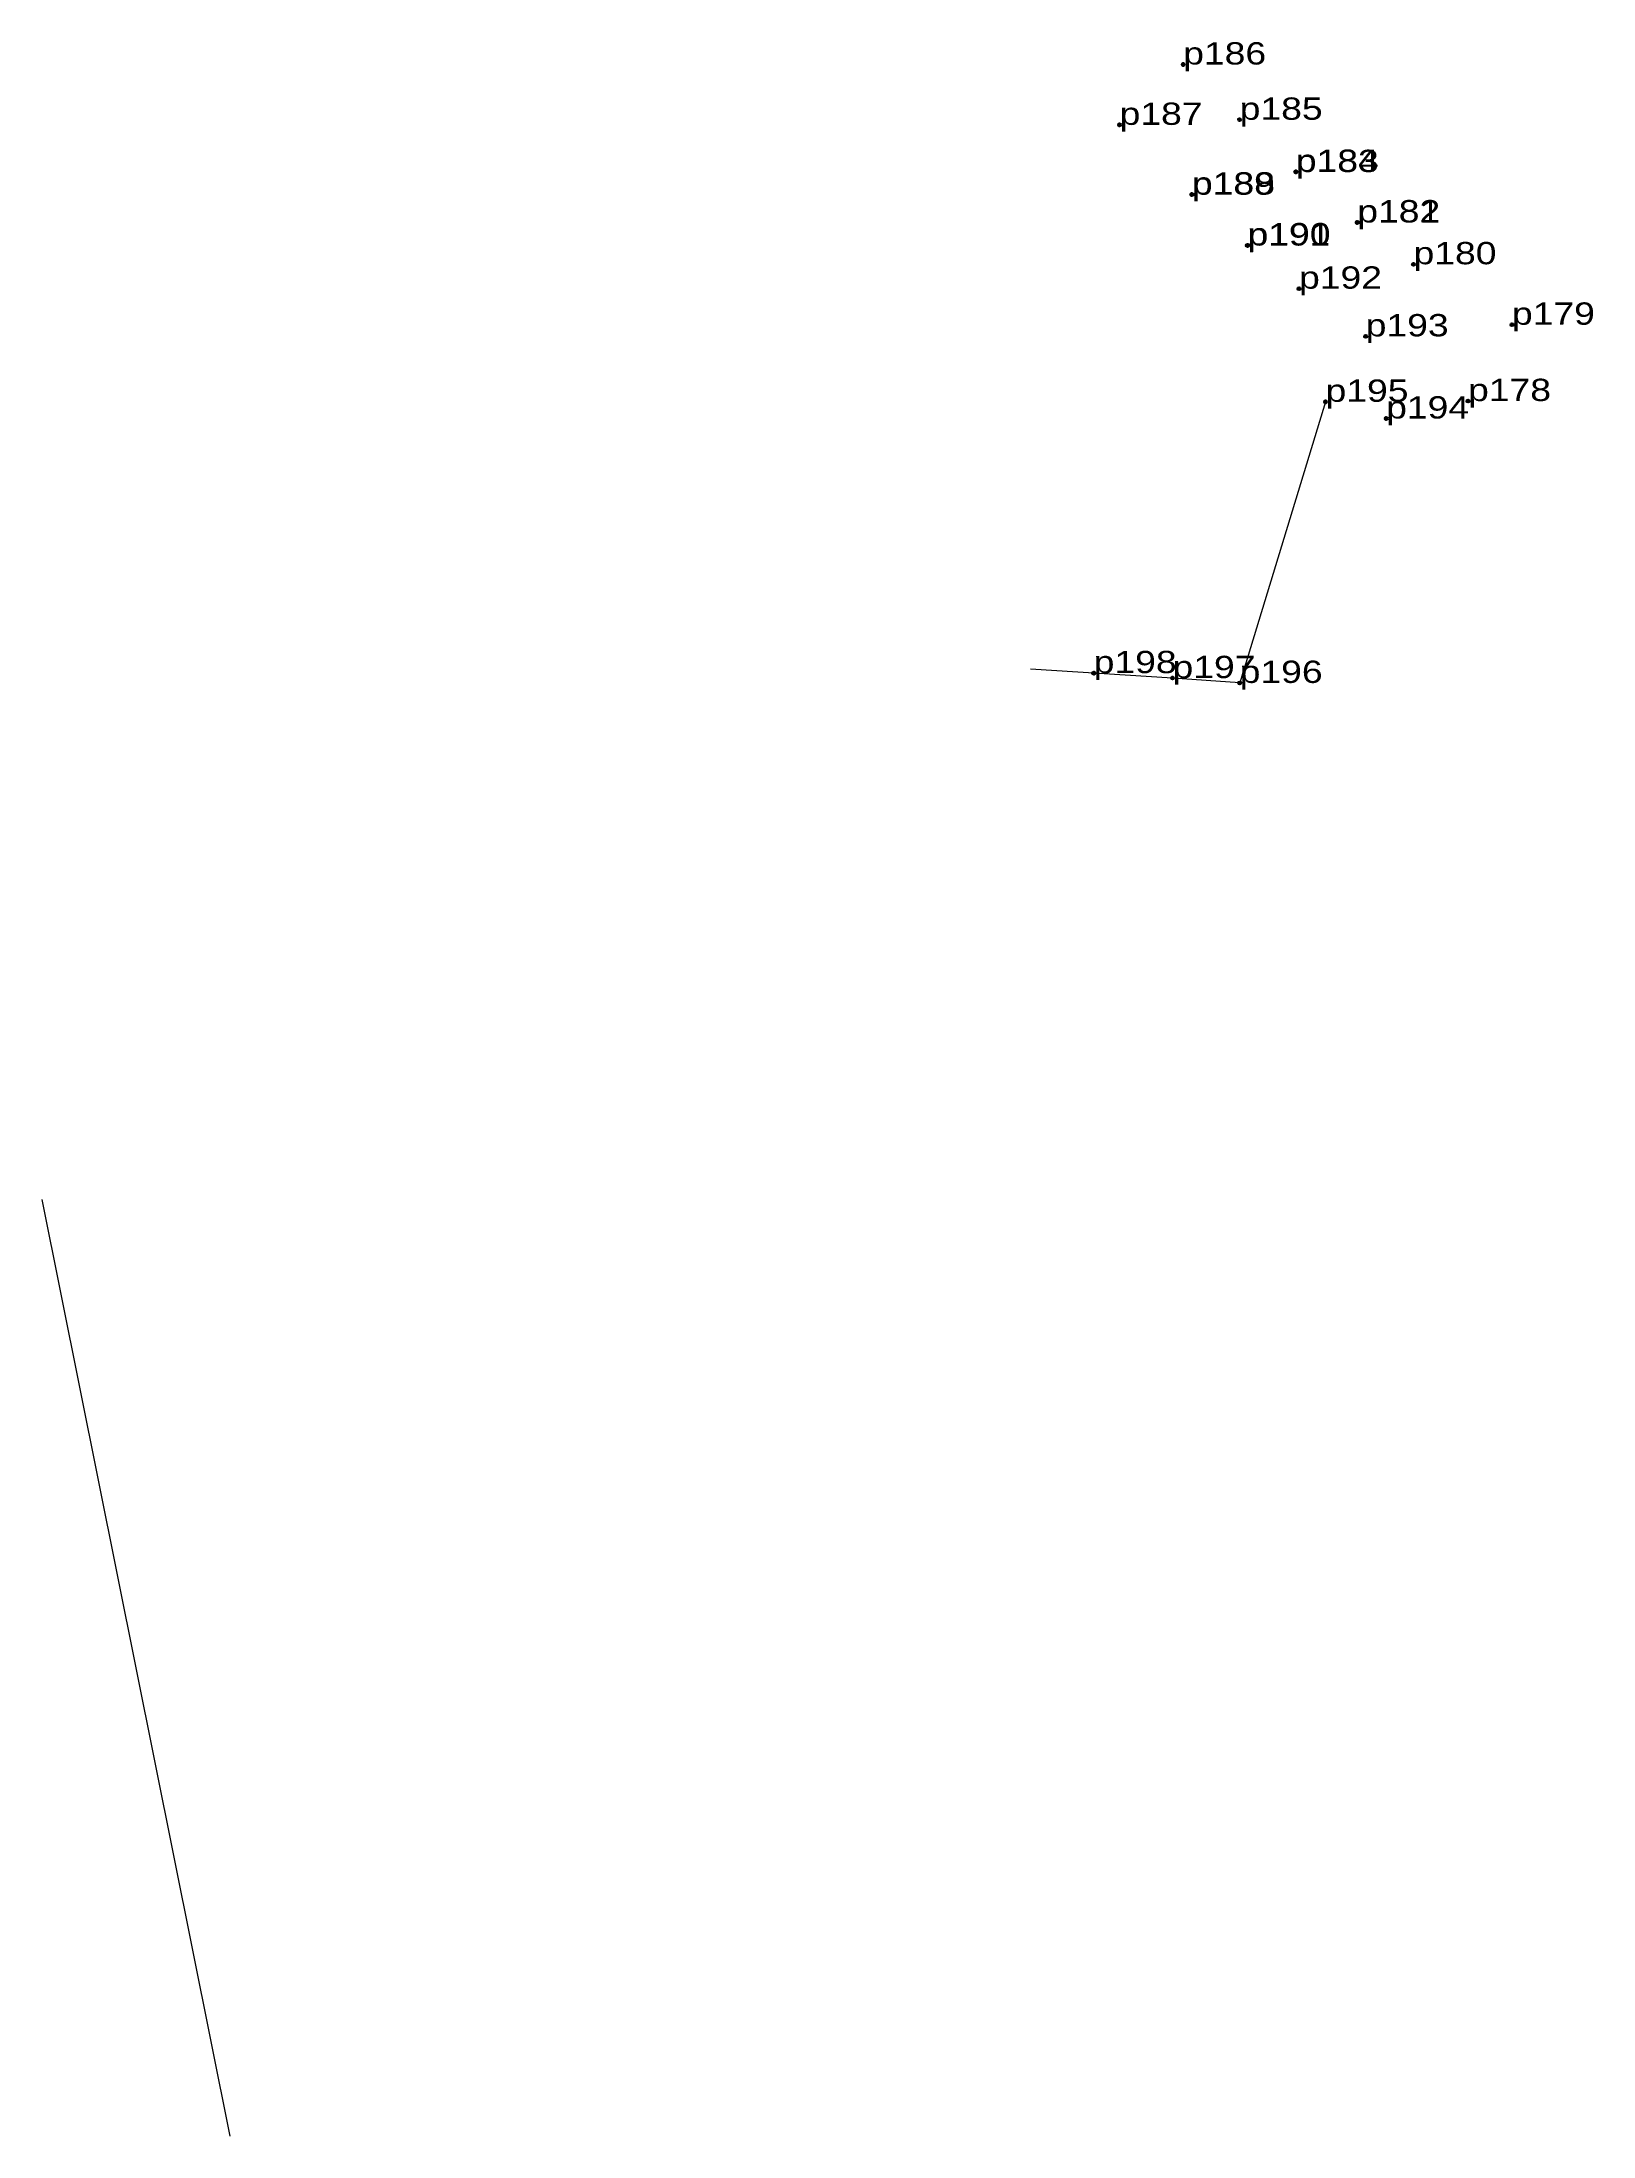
# Model space of a CAD drawing. Header units: metres. Extents: x 543288 to 552499, y 1822776 to 1839668.
# Drawn here: x 543288.4 to 543413.6, y 1827945.6 to 1828114.6 of the extents above; entities that cross this region are included whole.
import ezdxf

# ---------------------------------------------------------------- set-up
doc = ezdxf.new("R2010")
doc.units = ezdxf.units.M
doc.header["$LTSCALE"] = 0.5
doc.header["$PDMODE"] = 32
doc.header["$PDSIZE"] = 0.25
doc.layers.add('1', color=7, linetype='Continuous', lineweight=13)
doc.layers.add('10', color=7, linetype='Continuous', lineweight=13)
doc.layers.add('12', color=7, linetype='Continuous')
doc.layers.add('7', color=7, linetype='Continuous')

msp = doc.modelspace()

# ---------------------------------------------------------------- texts
at = {"layer": '12', "width": 1.25}
for s, p in [('p186', (543380.48, 1828112.76)), ('p187', (543375.35, 1828107.89)), ('p185', (543385.04, 1828108.3)), ('p184', (543389.57, 1828104.1)), ('p183', (543389.57, 1828104.08)), ('p189', (543381.18, 1828102.25)), ('p188', (543381.19, 1828102.27)), ('p182', (543394.53, 1828100.02)), ('p181', (543394.53, 1828100.01)), ('p191', (543385.66, 1828098.15)), ('p190', (543385.68, 1828098.17)), ('p180', (543399.07, 1828096.64)), ('p192', (543389.83, 1828094.67)), ('p179', (543407.01, 1828091.76)), ('p193', (543395.21, 1828090.82)), ('p195', (543391.97, 1828085.54)), ('p194', (543396.86, 1828084.19)), ('p178', (543403.47, 1828085.6)), ('p198', (543373.26, 1828063.64)), ('p197', (543379.62, 1828063.24)), ('p196', (543385.04, 1828062.85))]:
    msp.add_text(s, height=1.8, dxfattribs=at).set_placement(p)

# ---------------------------------------------------------------- linework, layer by layer
at = {"layer": '1'}
msp.add_line((543288.38, 1828021.16), (543303.56, 1827945.57), dxfattribs=at)
at = {"layer": '10'}
msp.add_lwpolyline([(543391.97, 1828085.54), (543385.04, 1828062.85), (543379.62, 1828063.24), (543368.16, 1828063.96)], dxfattribs=at)
at = {"layer": '7'}
for p in [(543380.48, 1828112.76), (543375.35, 1828107.89), (543385.03, 1828108.31), (543389.57, 1828104.1), (543389.57, 1828104.08), (543381.18, 1828102.25), (543381.19, 1828102.27), (543394.53, 1828100.02), (543394.53, 1828100.01), (543385.66, 1828098.15), (543385.68, 1828098.17), (543399.07, 1828096.64), (543389.83, 1828094.67), (543407.01, 1828091.76), (543395.21, 1828090.82), (543391.97, 1828085.54), (543403.47, 1828085.6), (543396.87, 1828084.19), (543373.26, 1828063.64), (543379.62, 1828063.24), (543385.04, 1828062.85)]:
    msp.add_point(p, dxfattribs=at)

msp.set_redraw_order([(e.dxf.handle, doc.entitydb.next_handle()) for e in msp.query("TEXT MTEXT ATTDEF DIMENSION ARC_DIMENSION")])  # texts and dimensions are drawn at this point

doc.saveas('drawing.dxf')
